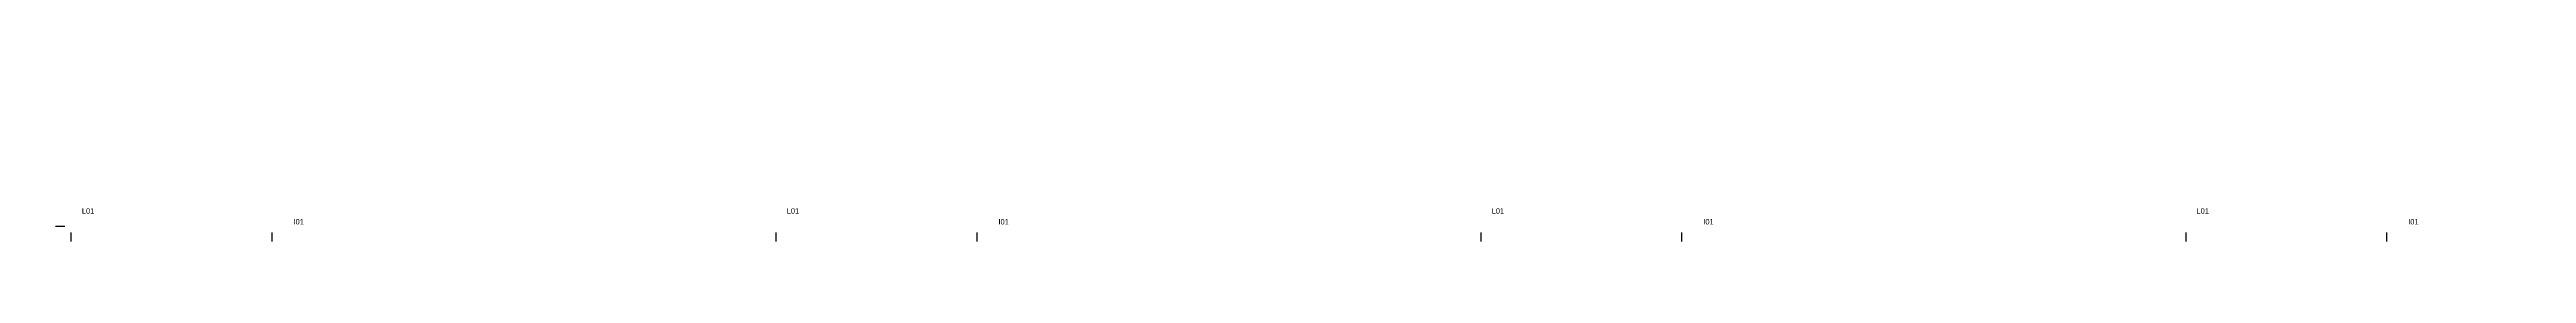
# Model space of a CAD drawing. Header units: inches. Extents: x 162 to 11993, y 18 to 332.
# Drawn here: x 5104 to 5474, y 41.7 to 67.4 of the extents above; entities that cross this region are included whole.
import ezdxf
from ezdxf.enums import TextEntityAlignment as Align

# ---------------------------------------------------------------- set-up
doc = ezdxf.new("R2010")
doc.units = ezdxf.units.IN
doc.header["$MEASUREMENT"] = 0
doc.layers.add('DD2D_Geometry', color=7, linetype='Continuous')
doc.layers.add('Id Unión', color=7, linetype='Continuous')
doc.styles.get("Standard").update_dxf_attribs({"font": 'stylu.ttf'})

msp = doc.modelspace()

# ---------------------------------------------------------------- texts
at = {"layer": 'Id Unión'}
for s, p in [('L01', (5108.86, 46.77)), ('I01', (5140.47, 45.16)), ('L01', (5214.13, 46.77)), ('I01', (5245.75, 45.16)), ('L01', (5319.41, 46.77)), ('I01', (5351.02, 45.16)), ('L01', (5424.68, 46.77)), ('I01', (5456.3, 45.16))]:
    msp.add_text(s, height=0.807, dxfattribs=at).set_placement(p)

# ---------------------------------------------------------------- blocks, each defined once
blk = doc.blocks.new('DD101042423D')
blk.add_line((0, 0.0175), (0, -0.0175))
blk = doc.blocks.new('SPACE_DD10104242')
blk.add_blockref('DD101042423D', (0, 0))
blk = doc.blocks.new('DD101030423D')
blk.add_line((0, 0.0175), (0, -0.0175))
blk = doc.blocks.new('SPACE_DD10103042')
blk.add_blockref('DD101030423D', (0, 0))
blk = doc.blocks.new('DD101036423D')
blk.add_line((0, 0.0175), (0, -0.0175))
blk = doc.blocks.new('SPACE_DD10103642')
blk.add_blockref('DD101036423D', (0, 0))
blk = doc.blocks.new('DD20153005')
blk.add_attdef('A', text='', height=0.03).set_placement((0.376, 0.076, 0.012), align=Align.MIDDLE_CENTER)
blk = doc.blocks.new('DD20113024')
blk.add_attdef('A', text='', height=0.03).set_placement((0.376, 0.156, 0.012), align=Align.MIDDLE_CENTER)
blk = doc.blocks.new('DD20113012')
blk.add_attdef('A', text='', height=0.03).set_placement((0.376, 0.156, 0.012), align=Align.MIDDLE_CENTER)
blk = doc.blocks.new('DD20153023')
blk.add_attdef('A', text='', height=0.03).set_placement((0.376, 0.156, 0.012), align=Align.MIDDLE_CENTER)
blk = doc.blocks.new('DD20113006')
blk.add_attdef('A', text='', height=0.03).set_placement((0.376, 0.076, 0.012), align=Align.MIDDLE_CENTER)
blk = doc.blocks.new('DD20153605')
blk.add_attdef('A', text='', height=0.03).set_placement((0.4525, 0.0721, 0.012), align=Align.MIDDLE_CENTER)
blk = doc.blocks.new('DD20113624')
blk.add_attdef('A', text='', height=0.03).set_placement((0.4525, 0.156, 0.012), align=Align.MIDDLE_CENTER)
blk = doc.blocks.new('DD20113612')
blk.add_attdef('A', text='', height=0.03).set_placement((0.4525, 0.156, 0.012), align=Align.MIDDLE_CENTER)
blk = doc.blocks.new('DD20153623')
blk.add_attdef('A', text='', height=0.03).set_placement((0.4525, 0.156, 0.012), align=Align.MIDDLE_CENTER)
blk = doc.blocks.new('DD20113606')
blk.add_attdef('A', text='', height=0.03).set_placement((0.4525, 0.076, 0.012), align=Align.MIDDLE_CENTER)
blk = doc.blocks.new('DD80013014')
blk.add_attdef('A', text='', height=0.03).set_placement((0.3661, 0.1407, 0.009), align=Align.MIDDLE_CENTER)
blk = doc.blocks.new('DD80013614')
blk.add_attdef('A', text='', height=0.03).set_placement((0.5176, 0.1407, 0.009), align=Align.MIDDLE_CENTER)
blk = doc.blocks.new('DD20154223')
blk.add_attdef('A', text='', height=0.03).set_placement((0.5285, 0.156, 0.012), align=Align.MIDDLE_CENTER)
blk = doc.blocks.new('DD20114212')
blk.add_attdef('A', text='', height=0.03).set_placement((0.5285, 0.156, 0.012), align=Align.MIDDLE_CENTER)
blk = doc.blocks.new('DD20114206')
blk.add_attdef('A', text='', height=0.03).set_placement((0.5285, 0.076, 0.012), align=Align.MIDDLE_CENTER)
blk = doc.blocks.new('DD20154205')
blk.add_attdef('A', text='', height=0.03).set_placement((0.5285, 0.076, 0.012), align=Align.MIDDLE_CENTER)
blk = doc.blocks.new('DD20114224')
blk.add_attdef('A', text='', height=0.03).set_placement((0.5285, 0.156, 0.012), align=Align.MIDDLE_CENTER)
blk = doc.blocks.new('DD80014214')
blk.add_attdef('A', text='', height=0.03).set_placement((0.5176, 0.1407, 0.009), align=Align.MIDDLE_CENTER)

# ---------------------------------------------------------------- block references
at = {"layer": 'DD2D_Geometry', "extrusion": (-1, 1.22465e-16, 2.22045e-16)}
ref = msp.add_blockref('DD20114212', (-86.71, 22.99, -5104.5), dxfattribs=dict(at, xscale=39.3700787401575, yscale=39.3700787401575, zscale=39.3700787401575))
ref.add_attrib('A', 'TR0', dxfattribs={"layer": '0', "extrusion": (-1, 1.22465e-16, 2.22045e-16), "height": 1.181}).set_placement((-65.91, 29.13, -5104.03), align=Align.MIDDLE_CENTER)
ref = msp.add_blockref('DD20114206', (-86.71, 34.76, -5104.5), dxfattribs=dict(at, xscale=39.3700787401575, yscale=39.3700787401575, zscale=39.3700787401575))
ref.add_attrib('A', 'TR0', dxfattribs={"layer": '0', "extrusion": (-1, 1.22465e-16, 2.22045e-16), "height": 1.181}).set_placement((-65.91, 37.76, -5104.03), align=Align.MIDDLE_CENTER)
at = {"layer": 'DD2D_Geometry', "extrusion": (1, 0, 2.22045e-16)}
ref = msp.add_blockref('DD20114224', (45.1, 5.2, 5106.73), dxfattribs=dict(at, xscale=39.3700787401575, yscale=39.3700787401575, zscale=39.3700787401575))
ref.add_attrib('A', 'TR0', dxfattribs={"layer": '0', "extrusion": (1, 0, 2.22045e-16), "height": 1.181}).set_placement((65.91, 11.34, 5107.2), align=Align.MIDDLE_CENTER)
ref = msp.add_blockref('DD20114212', (45.1, 28.98, 5106.73), dxfattribs=dict(at, xscale=39.3700787401575, yscale=39.3700787401575, zscale=39.3700787401575))
ref.add_attrib('A', 'TR0', dxfattribs={"layer": '0', "extrusion": (1, 0, 2.22045e-16), "height": 1.181}).set_placement((65.91, 35.12, 5107.2), align=Align.MIDDLE_CENTER)
at = {"layer": 'DD2D_Geometry', "extrusion": (-1, 0, 2.22045e-16)}
ref = msp.add_blockref('DD20114224', (-86.71, 5.2, -5209.78), dxfattribs=dict(at, xscale=39.3700787401575, yscale=39.3700787401575, zscale=39.3700787401575))
ref.add_attrib('A', 'TR0', dxfattribs={"layer": '0', "extrusion": (-1, 0, 2.22045e-16), "height": 1.181}).set_placement((-65.91, 11.34, -5209.31), align=Align.MIDDLE_CENTER)
ref = msp.add_blockref('DD20114212', (-86.71, 28.98, -5209.78), dxfattribs=dict(at, xscale=39.3700787401575, yscale=39.3700787401575, zscale=39.3700787401575))
ref.add_attrib('A', 'TR0', dxfattribs={"layer": '0', "extrusion": (-1, 0, 2.22045e-16), "height": 1.181}).set_placement((-65.91, 35.12, -5209.31), align=Align.MIDDLE_CENTER)
ref = msp.add_blockref('DD80014214', (-86.91, 41.06, -5211.13), dxfattribs=dict(at, xscale=39.3700787401575, yscale=39.3700787401575, zscale=39.3700787401575))
ref.add_attrib('A', 'V', dxfattribs={"layer": '0', "extrusion": (-1, 0, 2.22045e-16), "height": 1.18}).set_placement((-66.53, 46.6, -5210.77), align=Align.MIDDLE_CENTER)
at = {"layer": 'DD2D_Geometry', "extrusion": (1, -1.22465e-16, 2.22045e-16)}
ref = msp.add_blockref('DD20114224', (45.1, 5.2, 5212.01), dxfattribs=dict(at, xscale=39.3700787401575, yscale=39.3700787401575, zscale=39.3700787401575))
ref.add_attrib('A', 'TR0', dxfattribs={"layer": '0', "extrusion": (1, -1.22465e-16, 2.22045e-16), "height": 1.181}).set_placement((65.91, 11.34, 5212.48), align=Align.MIDDLE_CENTER)
ref = msp.add_blockref('DD20114212', (45.1, 28.98, 5212.01), dxfattribs=dict(at, xscale=39.3700787401575, yscale=39.3700787401575, zscale=39.3700787401575))
ref.add_attrib('A', 'TR0', dxfattribs={"layer": '0', "extrusion": (1, -1.22465e-16, 2.22045e-16), "height": 1.181}).set_placement((65.91, 35.12, 5212.48), align=Align.MIDDLE_CENTER)
at = {"layer": 'DD2D_Geometry', "extrusion": (-1, 0, 2.22045e-16)}
ref = msp.add_blockref('DD20114224', (-86.71, 5.2, -5315.05), dxfattribs=dict(at, xscale=39.3700787401575, yscale=39.3700787401575, zscale=39.3700787401575))
ref.add_attrib('A', 'TR0', dxfattribs={"layer": '0', "extrusion": (-1, 0, 2.22045e-16), "height": 1.181}).set_placement((-65.91, 11.34, -5314.58), align=Align.MIDDLE_CENTER)
ref = msp.add_blockref('DD20114212', (-86.71, 28.98, -5315.05), dxfattribs=dict(at, xscale=39.3700787401575, yscale=39.3700787401575, zscale=39.3700787401575))
ref.add_attrib('A', 'TR0', dxfattribs={"layer": '0', "extrusion": (-1, 0, 2.22045e-16), "height": 1.181}).set_placement((-65.91, 35.12, -5314.58), align=Align.MIDDLE_CENTER)
ref = msp.add_blockref('DD80014214', (-86.91, 41.06, -5316.4), dxfattribs=dict(at, xscale=39.3700787401575, yscale=39.3700787401575, zscale=39.3700787401575))
ref.add_attrib('A', 'V', dxfattribs={"layer": '0', "extrusion": (-1, 0, 2.22045e-16), "height": 1.18}).set_placement((-66.53, 46.6, -5316.05), align=Align.MIDDLE_CENTER)
at = {"layer": 'DD2D_Geometry', "extrusion": (1, -1.22465e-16, 2.22045e-16)}
ref = msp.add_blockref('DD20114224', (45.1, 5.2, 5317.28), dxfattribs=dict(at, xscale=39.3700787401575, yscale=39.3700787401575, zscale=39.3700787401575))
ref.add_attrib('A', 'TR0', dxfattribs={"layer": '0', "extrusion": (1, -1.22465e-16, 2.22045e-16), "height": 1.181}).set_placement((65.91, 11.34, 5317.75), align=Align.MIDDLE_CENTER)
ref = msp.add_blockref('DD20114212', (45.1, 28.98, 5317.28), dxfattribs=dict(at, xscale=39.3700787401575, yscale=39.3700787401575, zscale=39.3700787401575))
ref.add_attrib('A', 'TR0', dxfattribs={"layer": '0', "extrusion": (1, -1.22465e-16, 2.22045e-16), "height": 1.181}).set_placement((65.91, 35.12, 5317.75), align=Align.MIDDLE_CENTER)
at = {"layer": 'DD2D_Geometry', "extrusion": (-1, 0, 2.22045e-16)}
ref = msp.add_blockref('DD20114224', (-86.71, 5.2, -5420.33), dxfattribs=dict(at, xscale=39.3700787401575, yscale=39.3700787401575, zscale=39.3700787401575))
ref.add_attrib('A', 'TR0', dxfattribs={"layer": '0', "extrusion": (-1, 0, 2.22045e-16), "height": 1.181}).set_placement((-65.91, 11.34, -5419.86), align=Align.MIDDLE_CENTER)
ref = msp.add_blockref('DD20114212', (-86.71, 28.98, -5420.33), dxfattribs=dict(at, xscale=39.3700787401575, yscale=39.3700787401575, zscale=39.3700787401575))
ref.add_attrib('A', 'TR0', dxfattribs={"layer": '0', "extrusion": (-1, 0, 2.22045e-16), "height": 1.181}).set_placement((-65.91, 35.12, -5419.86), align=Align.MIDDLE_CENTER)
ref = msp.add_blockref('DD80014214', (-86.91, 41.06, -5421.68), dxfattribs=dict(at, xscale=39.3700787401575, yscale=39.3700787401575, zscale=39.3700787401575))
ref.add_attrib('A', 'V', dxfattribs={"layer": '0', "extrusion": (-1, 0, 2.22045e-16), "height": 1.18}).set_placement((-66.53, 46.6, -5421.33), align=Align.MIDDLE_CENTER)
at = {"layer": 'DD2D_Geometry', "extrusion": (1, -1.22465e-16, 2.22045e-16)}
ref = msp.add_blockref('DD20114224', (45.1, 5.2, 5422.56), dxfattribs=dict(at, xscale=39.3700787401575, yscale=39.3700787401575, zscale=39.3700787401575))
ref.add_attrib('A', 'TR0', dxfattribs={"layer": '0', "extrusion": (1, -1.22465e-16, 2.22045e-16), "height": 1.181}).set_placement((65.91, 11.34, 5423.03), align=Align.MIDDLE_CENTER)
ref = msp.add_blockref('DD20114212', (45.1, 28.98, 5422.56), dxfattribs=dict(at, xscale=39.3700787401575, yscale=39.3700787401575, zscale=39.3700787401575))
ref.add_attrib('A', 'TR0', dxfattribs={"layer": '0', "extrusion": (1, -1.22465e-16, 2.22045e-16), "height": 1.181}).set_placement((65.91, 35.12, 5423.03), align=Align.MIDDLE_CENTER)
at = {"layer": 'DD2D_Geometry', "extrusion": (-1, 1.22465e-16, 2.22045e-16)}
ref = msp.add_blockref('DD20154223', (-86.71, 0, -5104.5), dxfattribs=dict(at, xscale=39.3700787401575, yscale=39.3700787401575, zscale=39.3700787401575))
ref.add_attrib('A', 'S', dxfattribs={"layer": '0', "extrusion": (-1, 1.22465e-16, 2.22045e-16), "height": 1.18}).set_placement((-65.91, 6.14, -5104.03), align=Align.MIDDLE_CENTER)
at = {"layer": 'DD2D_Geometry', "extrusion": (1, 0, 2.22045e-16)}
ref = msp.add_blockref('DD80014214', (44.9, 41.06, 5105.38), dxfattribs=dict(at, xscale=39.3700787401575, yscale=39.3700787401575, zscale=39.3700787401575))
ref.add_attrib('A', 'V', dxfattribs={"layer": '0', "extrusion": (1, 0, 2.22045e-16), "height": 1.18}).set_placement((65.28, 46.6, 5105.73), align=Align.MIDDLE_CENTER)
ref = msp.add_blockref('DD20154205', (45.1, 0, 5106.73), dxfattribs=dict(at, xscale=39.3700787401575, yscale=39.3700787401575, zscale=39.3700787401575))
ref.add_attrib('A', 'S', dxfattribs={"layer": '0', "extrusion": (1, 0, 2.22045e-16), "height": 1.18}).set_placement((65.91, 2.99, 5107.2), align=Align.MIDDLE_CENTER)
at = {"layer": 'DD2D_Geometry', "extrusion": (-1, 0, 2.22045e-16)}
ref = msp.add_blockref('DD20154205', (-86.71, 0, -5209.78), dxfattribs=dict(at, xscale=39.3700787401575, yscale=39.3700787401575, zscale=39.3700787401575))
ref.add_attrib('A', 'S', dxfattribs={"layer": '0', "extrusion": (-1, 0, 2.22045e-16), "height": 1.18}).set_placement((-65.91, 2.99, -5209.31), align=Align.MIDDLE_CENTER)
at = {"layer": 'DD2D_Geometry', "extrusion": (1, -1.22465e-16, 2.22045e-16)}
ref = msp.add_blockref('DD20154205', (45.1, 0, 5212.01), dxfattribs=dict(at, xscale=39.3700787401575, yscale=39.3700787401575, zscale=39.3700787401575))
ref.add_attrib('A', 'S', dxfattribs={"layer": '0', "extrusion": (1, -1.22465e-16, 2.22045e-16), "height": 1.18}).set_placement((65.91, 2.99, 5212.48), align=Align.MIDDLE_CENTER)
at = {"layer": 'DD2D_Geometry', "extrusion": (-1, 0, 2.22045e-16)}
ref = msp.add_blockref('DD20154205', (-86.71, 0, -5315.05), dxfattribs=dict(at, xscale=39.3700787401575, yscale=39.3700787401575, zscale=39.3700787401575))
ref.add_attrib('A', 'S', dxfattribs={"layer": '0', "extrusion": (-1, 0, 2.22045e-16), "height": 1.18}).set_placement((-65.91, 2.99, -5314.58), align=Align.MIDDLE_CENTER)
at = {"layer": 'DD2D_Geometry', "extrusion": (1, -1.22465e-16, 2.22045e-16)}
ref = msp.add_blockref('DD20154205', (45.1, 0, 5317.28), dxfattribs=dict(at, xscale=39.3700787401575, yscale=39.3700787401575, zscale=39.3700787401575))
ref.add_attrib('A', 'S', dxfattribs={"layer": '0', "extrusion": (1, -1.22465e-16, 2.22045e-16), "height": 1.18}).set_placement((65.91, 2.99, 5317.75), align=Align.MIDDLE_CENTER)
at = {"layer": 'DD2D_Geometry', "extrusion": (-1, 0, 2.22045e-16)}
ref = msp.add_blockref('DD20154205', (-86.71, 0, -5420.33), dxfattribs=dict(at, xscale=39.3700787401575, yscale=39.3700787401575, zscale=39.3700787401575))
ref.add_attrib('A', 'S', dxfattribs={"layer": '0', "extrusion": (-1, 0, 2.22045e-16), "height": 1.18}).set_placement((-65.91, 2.99, -5419.86), align=Align.MIDDLE_CENTER)
at = {"layer": 'DD2D_Geometry', "extrusion": (1, -1.22465e-16, 2.22045e-16)}
ref = msp.add_blockref('DD20154205', (45.1, 0, 5422.56), dxfattribs=dict(at, xscale=39.3700787401575, yscale=39.3700787401575, zscale=39.3700787401575))
ref.add_attrib('A', 'S', dxfattribs={"layer": '0', "extrusion": (1, -1.22465e-16, 2.22045e-16), "height": 1.18}).set_placement((65.91, 2.99, 5423.03), align=Align.MIDDLE_CENTER)
at = {"layer": 'DD2D_Geometry', "xscale": 39.3700787401575, "yscale": 39.3700787401575, "zscale": 39.3700787401575, "rotation": 90}
msp.add_blockref('SPACE_DD10104242', (5105.62, 44.9), dxfattribs=at)
at = {"layer": 'DD2D_Geometry', "extrusion": (1.22465e-16, 1, 2.22045e-16)}
ref = msp.add_blockref('DD20113024', (-5137.03, 5.2, 44.4), dxfattribs=dict(at, xscale=39.3700787401575, yscale=39.3700787401575, zscale=39.3700787401575))
ref.add_attrib('A', 'TR0', dxfattribs={"layer": '0', "extrusion": (1.22465e-16, 1, 2.22045e-16), "height": 1.181}).set_placement((-5122.23, 11.34, 44.88), align=Align.MIDDLE_CENTER)
ref = msp.add_blockref('DD20113012', (-5137.03, 28.98, 44.4), dxfattribs=dict(at, xscale=39.3700787401575, yscale=39.3700787401575, zscale=39.3700787401575))
ref.add_attrib('A', 'TR0', dxfattribs={"layer": '0', "extrusion": (1.22465e-16, 1, 2.22045e-16), "height": 1.181}).set_placement((-5122.23, 35.12, 44.88), align=Align.MIDDLE_CENTER)
ref = msp.add_blockref('DD20153005', (-5137.03, 0, 44.4), dxfattribs=dict(at, xscale=39.3700787401575, yscale=39.3700787401575, zscale=39.3700787401575))
ref.add_attrib('A', 'S', dxfattribs={"layer": '0', "extrusion": (1.22465e-16, 1, 2.22045e-16), "height": 1.18}).set_placement((-5122.23, 2.99, 44.88), align=Align.MIDDLE_CENTER)
ref = msp.add_blockref('DD20113624', (-5173.06, 5.2, 44.4), dxfattribs=dict(at, xscale=39.3700787401575, yscale=39.3700787401575, zscale=39.3700787401575))
ref.add_attrib('A', 'TR0', dxfattribs={"layer": '0', "extrusion": (1.22465e-16, 1, 2.22045e-16), "height": 1.181}).set_placement((-5155.24, 11.34, 44.88), align=Align.MIDDLE_CENTER)
ref = msp.add_blockref('DD20113612', (-5173.06, 28.98, 44.4), dxfattribs=dict(at, xscale=39.3700787401575, yscale=39.3700787401575, zscale=39.3700787401575))
ref.add_attrib('A', 'TR0', dxfattribs={"layer": '0', "extrusion": (1.22465e-16, 1, 2.22045e-16), "height": 1.181}).set_placement((-5155.24, 35.12, 44.88), align=Align.MIDDLE_CENTER)
ref = msp.add_blockref('DD20153605', (-5173.06, 0, 44.4), dxfattribs=dict(at, xscale=39.3700787401575, yscale=39.3700787401575, zscale=39.3700787401575))
ref.add_attrib('A', 'S', dxfattribs={"layer": '0', "extrusion": (1.22465e-16, 1, 2.22045e-16), "height": 1.18}).set_placement((-5155.24, 2.84, 44.88), align=Align.MIDDLE_CENTER)
ref = msp.add_blockref('DD20113024', (-5242.31, 5.2, 44.4), dxfattribs=dict(at, xscale=39.3700787401575, yscale=39.3700787401575, zscale=39.3700787401575))
ref.add_attrib('A', 'TR0', dxfattribs={"layer": '0', "extrusion": (1.22465e-16, 1, 2.22045e-16), "height": 1.181}).set_placement((-5227.51, 11.34, 44.88), align=Align.MIDDLE_CENTER)
ref = msp.add_blockref('DD20113012', (-5242.31, 28.98, 44.4), dxfattribs=dict(at, xscale=39.3700787401575, yscale=39.3700787401575, zscale=39.3700787401575))
ref.add_attrib('A', 'TR0', dxfattribs={"layer": '0', "extrusion": (1.22465e-16, 1, 2.22045e-16), "height": 1.181}).set_placement((-5227.51, 35.12, 44.88), align=Align.MIDDLE_CENTER)
ref = msp.add_blockref('DD20153005', (-5242.31, 0, 44.4), dxfattribs=dict(at, xscale=39.3700787401575, yscale=39.3700787401575, zscale=39.3700787401575))
ref.add_attrib('A', 'S', dxfattribs={"layer": '0', "extrusion": (1.22465e-16, 1, 2.22045e-16), "height": 1.18}).set_placement((-5227.51, 2.99, 44.88), align=Align.MIDDLE_CENTER)
ref = msp.add_blockref('DD20113624', (-5278.33, 5.2, 44.4), dxfattribs=dict(at, xscale=39.3700787401575, yscale=39.3700787401575, zscale=39.3700787401575))
ref.add_attrib('A', 'TR0', dxfattribs={"layer": '0', "extrusion": (1.22465e-16, 1, 2.22045e-16), "height": 1.181}).set_placement((-5260.52, 11.34, 44.88), align=Align.MIDDLE_CENTER)
ref = msp.add_blockref('DD20113612', (-5278.33, 28.98, 44.4), dxfattribs=dict(at, xscale=39.3700787401575, yscale=39.3700787401575, zscale=39.3700787401575))
ref.add_attrib('A', 'TR0', dxfattribs={"layer": '0', "extrusion": (1.22465e-16, 1, 2.22045e-16), "height": 1.181}).set_placement((-5260.52, 35.12, 44.88), align=Align.MIDDLE_CENTER)
ref = msp.add_blockref('DD20153605', (-5278.33, 0, 44.4), dxfattribs=dict(at, xscale=39.3700787401575, yscale=39.3700787401575, zscale=39.3700787401575))
ref.add_attrib('A', 'S', dxfattribs={"layer": '0', "extrusion": (1.22465e-16, 1, 2.22045e-16), "height": 1.18}).set_placement((-5260.52, 2.84, 44.88), align=Align.MIDDLE_CENTER)
ref = msp.add_blockref('DD20113024', (-5347.59, 5.2, 44.4), dxfattribs=dict(at, xscale=39.3700787401575, yscale=39.3700787401575, zscale=39.3700787401575))
ref.add_attrib('A', 'TR0', dxfattribs={"layer": '0', "extrusion": (1.22465e-16, 1, 2.22045e-16), "height": 1.181}).set_placement((-5332.78, 11.34, 44.88), align=Align.MIDDLE_CENTER)
ref = msp.add_blockref('DD20113012', (-5347.59, 28.98, 44.4), dxfattribs=dict(at, xscale=39.3700787401575, yscale=39.3700787401575, zscale=39.3700787401575))
ref.add_attrib('A', 'TR0', dxfattribs={"layer": '0', "extrusion": (1.22465e-16, 1, 2.22045e-16), "height": 1.181}).set_placement((-5332.78, 35.12, 44.88), align=Align.MIDDLE_CENTER)
ref = msp.add_blockref('DD20153005', (-5347.59, 0, 44.4), dxfattribs=dict(at, xscale=39.3700787401575, yscale=39.3700787401575, zscale=39.3700787401575))
ref.add_attrib('A', 'S', dxfattribs={"layer": '0', "extrusion": (1.22465e-16, 1, 2.22045e-16), "height": 1.18}).set_placement((-5332.78, 2.99, 44.88), align=Align.MIDDLE_CENTER)
ref = msp.add_blockref('DD20113624', (-5383.61, 5.2, 44.4), dxfattribs=dict(at, xscale=39.3700787401575, yscale=39.3700787401575, zscale=39.3700787401575))
ref.add_attrib('A', 'TR0', dxfattribs={"layer": '0', "extrusion": (1.22465e-16, 1, 2.22045e-16), "height": 1.181}).set_placement((-5365.79, 11.34, 44.88), align=Align.MIDDLE_CENTER)
ref = msp.add_blockref('DD20113612', (-5383.61, 28.98, 44.4), dxfattribs=dict(at, xscale=39.3700787401575, yscale=39.3700787401575, zscale=39.3700787401575))
ref.add_attrib('A', 'TR0', dxfattribs={"layer": '0', "extrusion": (1.22465e-16, 1, 2.22045e-16), "height": 1.181}).set_placement((-5365.79, 35.12, 44.88), align=Align.MIDDLE_CENTER)
ref = msp.add_blockref('DD20153605', (-5383.61, 0, 44.4), dxfattribs=dict(at, xscale=39.3700787401575, yscale=39.3700787401575, zscale=39.3700787401575))
ref.add_attrib('A', 'S', dxfattribs={"layer": '0', "extrusion": (1.22465e-16, 1, 2.22045e-16), "height": 1.18}).set_placement((-5365.79, 2.84, 44.88), align=Align.MIDDLE_CENTER)
ref = msp.add_blockref('DD20113024', (-5452.86, 5.2, 44.4), dxfattribs=dict(at, xscale=39.3700787401575, yscale=39.3700787401575, zscale=39.3700787401575))
ref.add_attrib('A', 'TR0', dxfattribs={"layer": '0', "extrusion": (1.22465e-16, 1, 2.22045e-16), "height": 1.181}).set_placement((-5438.06, 11.34, 44.88), align=Align.MIDDLE_CENTER)
ref = msp.add_blockref('DD20113012', (-5452.86, 28.98, 44.4), dxfattribs=dict(at, xscale=39.3700787401575, yscale=39.3700787401575, zscale=39.3700787401575))
ref.add_attrib('A', 'TR0', dxfattribs={"layer": '0', "extrusion": (1.22465e-16, 1, 2.22045e-16), "height": 1.181}).set_placement((-5438.06, 35.12, 44.88), align=Align.MIDDLE_CENTER)
ref = msp.add_blockref('DD20153005', (-5452.86, 0, 44.4), dxfattribs=dict(at, xscale=39.3700787401575, yscale=39.3700787401575, zscale=39.3700787401575))
ref.add_attrib('A', 'S', dxfattribs={"layer": '0', "extrusion": (1.22465e-16, 1, 2.22045e-16), "height": 1.18}).set_placement((-5438.06, 2.99, 44.88), align=Align.MIDDLE_CENTER)
ref = msp.add_blockref('DD20113624', (-5488.88, 5.2, 44.4), dxfattribs=dict(at, xscale=39.3700787401575, yscale=39.3700787401575, zscale=39.3700787401575))
ref.add_attrib('A', 'TR0', dxfattribs={"layer": '0', "extrusion": (1.22465e-16, 1, 2.22045e-16), "height": 1.181}).set_placement((-5471.07, 11.34, 44.88), align=Align.MIDDLE_CENTER)
ref = msp.add_blockref('DD20113612', (-5488.88, 28.98, 44.4), dxfattribs=dict(at, xscale=39.3700787401575, yscale=39.3700787401575, zscale=39.3700787401575))
ref.add_attrib('A', 'TR0', dxfattribs={"layer": '0', "extrusion": (1.22465e-16, 1, 2.22045e-16), "height": 1.181}).set_placement((-5471.07, 35.12, 44.88), align=Align.MIDDLE_CENTER)
ref = msp.add_blockref('DD20153605', (-5488.88, 0, 44.4), dxfattribs=dict(at, xscale=39.3700787401575, yscale=39.3700787401575, zscale=39.3700787401575))
ref.add_attrib('A', 'S', dxfattribs={"layer": '0', "extrusion": (1.22465e-16, 1, 2.22045e-16), "height": 1.18}).set_placement((-5471.07, 2.84, 44.88), align=Align.MIDDLE_CENTER)
at = {"layer": 'DD2D_Geometry', "xscale": 39.3700787401575, "yscale": 39.3700787401575, "zscale": 39.3700787401575}
for name, p in [('SPACE_DD10103042', (5107.23, 43.29)), ('SPACE_DD10103642', (5137.23, 43.29)), ('SPACE_DD10103042', (5212.51, 43.29)), ('SPACE_DD10103642', (5242.51, 43.29)), ('SPACE_DD10103042', (5317.78, 43.29)), ('SPACE_DD10103642', (5347.78, 43.29)), ('SPACE_DD10103042', (5423.06, 43.29)), ('SPACE_DD10103642', (5453.06, 43.29))]:
    msp.add_blockref(name, p, dxfattribs=at)
at = {"layer": 'DD2D_Geometry', "extrusion": (0, -1, 2.22045e-16)}
ref = msp.add_blockref('DD20113012', (5107.43, 22.99, -42.17), dxfattribs=dict(at, xscale=39.3700787401575, yscale=39.3700787401575, zscale=39.3700787401575))
ref.add_attrib('A', 'TR0', dxfattribs={"layer": '0', "extrusion": (0, -1, 2.22045e-16), "height": 1.181}).set_placement((5122.23, 29.13, -41.7), align=Align.MIDDLE_CENTER)
ref = msp.add_blockref('DD20113006', (5107.43, 34.76, -42.17), dxfattribs=dict(at, xscale=39.3700787401575, yscale=39.3700787401575, zscale=39.3700787401575))
ref.add_attrib('A', 'TR0', dxfattribs={"layer": '0', "extrusion": (0, -1, 2.22045e-16), "height": 1.181}).set_placement((5122.23, 37.76, -41.7), align=Align.MIDDLE_CENTER)
ref = msp.add_blockref('DD80013014', (5107.23, 41.06, -43.52), dxfattribs=dict(at, xscale=39.3700787401575, yscale=39.3700787401575, zscale=39.3700787401575))
ref.add_attrib('A', 'V', dxfattribs={"layer": '0', "extrusion": (0, -1, 2.22045e-16), "height": 1.18}).set_placement((5121.64, 46.6, -43.17), align=Align.MIDDLE_CENTER)
ref = msp.add_blockref('DD20153023', (5107.43, 0, -42.17), dxfattribs=dict(at, xscale=39.3700787401575, yscale=39.3700787401575, zscale=39.3700787401575))
ref.add_attrib('A', 'S', dxfattribs={"layer": '0', "extrusion": (0, -1, 2.22045e-16), "height": 1.18}).set_placement((5122.23, 6.14, -41.7), align=Align.MIDDLE_CENTER)
ref = msp.add_blockref('DD20113612', (5137.43, 22.99, -42.17), dxfattribs=dict(at, xscale=39.3700787401575, yscale=39.3700787401575, zscale=39.3700787401575))
ref.add_attrib('A', 'TR0', dxfattribs={"layer": '0', "extrusion": (0, -1, 2.22045e-16), "height": 1.181}).set_placement((5155.24, 29.13, -41.7), align=Align.MIDDLE_CENTER)
ref = msp.add_blockref('DD20113606', (5137.43, 34.76, -42.17), dxfattribs=dict(at, xscale=39.3700787401575, yscale=39.3700787401575, zscale=39.3700787401575))
ref.add_attrib('A', 'TR0', dxfattribs={"layer": '0', "extrusion": (0, -1, 2.22045e-16), "height": 1.181}).set_placement((5155.24, 37.76, -41.7), align=Align.MIDDLE_CENTER)
ref = msp.add_blockref('DD20153623', (5137.43, 0, -42.17), dxfattribs=dict(at, xscale=39.3700787401575, yscale=39.3700787401575, zscale=39.3700787401575))
ref.add_attrib('A', 'S', dxfattribs={"layer": '0', "extrusion": (0, -1, 2.22045e-16), "height": 1.18}).set_placement((5155.24, 6.14, -41.7), align=Align.MIDDLE_CENTER)
ref = msp.add_blockref('DD80013614', (5137.23, 41.06, -43.52), dxfattribs=dict(at, xscale=39.3700787401575, yscale=39.3700787401575, zscale=39.3700787401575))
ref.add_attrib('A', 'V', dxfattribs={"layer": '0', "extrusion": (0, -1, 2.22045e-16), "height": 1.18}).set_placement((5157.61, 46.6, -43.17), align=Align.MIDDLE_CENTER)
ref = msp.add_blockref('DD20113012', (5212.7, 22.99, -42.17), dxfattribs=dict(at, xscale=39.3700787401575, yscale=39.3700787401575, zscale=39.3700787401575))
ref.add_attrib('A', 'TR0', dxfattribs={"layer": '0', "extrusion": (0, -1, 2.22045e-16), "height": 1.181}).set_placement((5227.51, 29.13, -41.7), align=Align.MIDDLE_CENTER)
ref = msp.add_blockref('DD20113006', (5212.7, 34.76, -42.17), dxfattribs=dict(at, xscale=39.3700787401575, yscale=39.3700787401575, zscale=39.3700787401575))
ref.add_attrib('A', 'TR0', dxfattribs={"layer": '0', "extrusion": (0, -1, 2.22045e-16), "height": 1.181}).set_placement((5227.51, 37.76, -41.7), align=Align.MIDDLE_CENTER)
ref = msp.add_blockref('DD80013014', (5212.51, 41.06, -43.52), dxfattribs=dict(at, xscale=39.3700787401575, yscale=39.3700787401575, zscale=39.3700787401575))
ref.add_attrib('A', 'V', dxfattribs={"layer": '0', "extrusion": (0, -1, 2.22045e-16), "height": 1.18}).set_placement((5226.92, 46.6, -43.17), align=Align.MIDDLE_CENTER)
ref = msp.add_blockref('DD20153023', (5212.7, 0, -42.17), dxfattribs=dict(at, xscale=39.3700787401575, yscale=39.3700787401575, zscale=39.3700787401575))
ref.add_attrib('A', 'S', dxfattribs={"layer": '0', "extrusion": (0, -1, 2.22045e-16), "height": 1.18}).set_placement((5227.51, 6.14, -41.7), align=Align.MIDDLE_CENTER)
ref = msp.add_blockref('DD20113612', (5242.7, 22.99, -42.17), dxfattribs=dict(at, xscale=39.3700787401575, yscale=39.3700787401575, zscale=39.3700787401575))
ref.add_attrib('A', 'TR0', dxfattribs={"layer": '0', "extrusion": (0, -1, 2.22045e-16), "height": 1.181}).set_placement((5260.52, 29.13, -41.7), align=Align.MIDDLE_CENTER)
ref = msp.add_blockref('DD20113606', (5242.7, 34.76, -42.17), dxfattribs=dict(at, xscale=39.3700787401575, yscale=39.3700787401575, zscale=39.3700787401575))
ref.add_attrib('A', 'TR0', dxfattribs={"layer": '0', "extrusion": (0, -1, 2.22045e-16), "height": 1.181}).set_placement((5260.52, 37.76, -41.7), align=Align.MIDDLE_CENTER)
ref = msp.add_blockref('DD20153623', (5242.7, 0, -42.17), dxfattribs=dict(at, xscale=39.3700787401575, yscale=39.3700787401575, zscale=39.3700787401575))
ref.add_attrib('A', 'S', dxfattribs={"layer": '0', "extrusion": (0, -1, 2.22045e-16), "height": 1.18}).set_placement((5260.52, 6.14, -41.7), align=Align.MIDDLE_CENTER)
ref = msp.add_blockref('DD80013614', (5242.51, 41.06, -43.52), dxfattribs=dict(at, xscale=39.3700787401575, yscale=39.3700787401575, zscale=39.3700787401575))
ref.add_attrib('A', 'V', dxfattribs={"layer": '0', "extrusion": (0, -1, 2.22045e-16), "height": 1.18}).set_placement((5262.89, 46.6, -43.17), align=Align.MIDDLE_CENTER)
ref = msp.add_blockref('DD20113012', (5317.98, 22.99, -42.17), dxfattribs=dict(at, xscale=39.3700787401575, yscale=39.3700787401575, zscale=39.3700787401575))
ref.add_attrib('A', 'TR0', dxfattribs={"layer": '0', "extrusion": (0, -1, 2.22045e-16), "height": 1.181}).set_placement((5332.78, 29.13, -41.7), align=Align.MIDDLE_CENTER)
ref = msp.add_blockref('DD20113006', (5317.98, 34.76, -42.17), dxfattribs=dict(at, xscale=39.3700787401575, yscale=39.3700787401575, zscale=39.3700787401575))
ref.add_attrib('A', 'TR0', dxfattribs={"layer": '0', "extrusion": (0, -1, 2.22045e-16), "height": 1.181}).set_placement((5332.78, 37.76, -41.7), align=Align.MIDDLE_CENTER)
ref = msp.add_blockref('DD80013014', (5317.78, 41.06, -43.52), dxfattribs=dict(at, xscale=39.3700787401575, yscale=39.3700787401575, zscale=39.3700787401575))
ref.add_attrib('A', 'V', dxfattribs={"layer": '0', "extrusion": (0, -1, 2.22045e-16), "height": 1.18}).set_placement((5332.2, 46.6, -43.17), align=Align.MIDDLE_CENTER)
ref = msp.add_blockref('DD20153023', (5317.98, 0, -42.17), dxfattribs=dict(at, xscale=39.3700787401575, yscale=39.3700787401575, zscale=39.3700787401575))
ref.add_attrib('A', 'S', dxfattribs={"layer": '0', "extrusion": (0, -1, 2.22045e-16), "height": 1.18}).set_placement((5332.78, 6.14, -41.7), align=Align.MIDDLE_CENTER)
ref = msp.add_blockref('DD20113612', (5347.98, 22.99, -42.17), dxfattribs=dict(at, xscale=39.3700787401575, yscale=39.3700787401575, zscale=39.3700787401575))
ref.add_attrib('A', 'TR0', dxfattribs={"layer": '0', "extrusion": (0, -1, 2.22045e-16), "height": 1.181}).set_placement((5365.79, 29.13, -41.7), align=Align.MIDDLE_CENTER)
ref = msp.add_blockref('DD20113606', (5347.98, 34.76, -42.17), dxfattribs=dict(at, xscale=39.3700787401575, yscale=39.3700787401575, zscale=39.3700787401575))
ref.add_attrib('A', 'TR0', dxfattribs={"layer": '0', "extrusion": (0, -1, 2.22045e-16), "height": 1.181}).set_placement((5365.79, 37.76, -41.7), align=Align.MIDDLE_CENTER)
ref = msp.add_blockref('DD20153623', (5347.98, 0, -42.17), dxfattribs=dict(at, xscale=39.3700787401575, yscale=39.3700787401575, zscale=39.3700787401575))
ref.add_attrib('A', 'S', dxfattribs={"layer": '0', "extrusion": (0, -1, 2.22045e-16), "height": 1.18}).set_placement((5365.79, 6.14, -41.7), align=Align.MIDDLE_CENTER)
ref = msp.add_blockref('DD80013614', (5347.78, 41.06, -43.52), dxfattribs=dict(at, xscale=39.3700787401575, yscale=39.3700787401575, zscale=39.3700787401575))
ref.add_attrib('A', 'V', dxfattribs={"layer": '0', "extrusion": (0, -1, 2.22045e-16), "height": 1.18}).set_placement((5368.16, 46.6, -43.17), align=Align.MIDDLE_CENTER)
ref = msp.add_blockref('DD20113012', (5423.25, 22.99, -42.17), dxfattribs=dict(at, xscale=39.3700787401575, yscale=39.3700787401575, zscale=39.3700787401575))
ref.add_attrib('A', 'TR0', dxfattribs={"layer": '0', "extrusion": (0, -1, 2.22045e-16), "height": 1.181}).set_placement((5438.06, 29.13, -41.7), align=Align.MIDDLE_CENTER)
ref = msp.add_blockref('DD20113006', (5423.25, 34.76, -42.17), dxfattribs=dict(at, xscale=39.3700787401575, yscale=39.3700787401575, zscale=39.3700787401575))
ref.add_attrib('A', 'TR0', dxfattribs={"layer": '0', "extrusion": (0, -1, 2.22045e-16), "height": 1.181}).set_placement((5438.06, 37.76, -41.7), align=Align.MIDDLE_CENTER)
ref = msp.add_blockref('DD80013014', (5423.06, 41.06, -43.52), dxfattribs=dict(at, xscale=39.3700787401575, yscale=39.3700787401575, zscale=39.3700787401575))
ref.add_attrib('A', 'V', dxfattribs={"layer": '0', "extrusion": (0, -1, 2.22045e-16), "height": 1.18}).set_placement((5437.47, 46.6, -43.17), align=Align.MIDDLE_CENTER)
ref = msp.add_blockref('DD20153023', (5423.25, 0, -42.17), dxfattribs=dict(at, xscale=39.3700787401575, yscale=39.3700787401575, zscale=39.3700787401575))
ref.add_attrib('A', 'S', dxfattribs={"layer": '0', "extrusion": (0, -1, 2.22045e-16), "height": 1.18}).set_placement((5438.06, 6.14, -41.7), align=Align.MIDDLE_CENTER)
ref = msp.add_blockref('DD20113612', (5453.25, 22.99, -42.17), dxfattribs=dict(at, xscale=39.3700787401575, yscale=39.3700787401575, zscale=39.3700787401575))
ref.add_attrib('A', 'TR0', dxfattribs={"layer": '0', "extrusion": (0, -1, 2.22045e-16), "height": 1.181}).set_placement((5471.07, 29.13, -41.7), align=Align.MIDDLE_CENTER)
ref = msp.add_blockref('DD20113606', (5453.25, 34.76, -42.17), dxfattribs=dict(at, xscale=39.3700787401575, yscale=39.3700787401575, zscale=39.3700787401575))
ref.add_attrib('A', 'TR0', dxfattribs={"layer": '0', "extrusion": (0, -1, 2.22045e-16), "height": 1.181}).set_placement((5471.07, 37.76, -41.7), align=Align.MIDDLE_CENTER)
ref = msp.add_blockref('DD20153623', (5453.25, 0, -42.17), dxfattribs=dict(at, xscale=39.3700787401575, yscale=39.3700787401575, zscale=39.3700787401575))
ref.add_attrib('A', 'S', dxfattribs={"layer": '0', "extrusion": (0, -1, 2.22045e-16), "height": 1.18}).set_placement((5471.07, 6.14, -41.7), align=Align.MIDDLE_CENTER)
ref = msp.add_blockref('DD80013614', (5453.06, 41.06, -43.52), dxfattribs=dict(at, xscale=39.3700787401575, yscale=39.3700787401575, zscale=39.3700787401575))
ref.add_attrib('A', 'V', dxfattribs={"layer": '0', "extrusion": (0, -1, 2.22045e-16), "height": 1.18}).set_placement((5473.44, 46.6, -43.17), align=Align.MIDDLE_CENTER)

msp.set_redraw_order([(e.dxf.handle, doc.entitydb.next_handle()) for e in msp.query("TEXT MTEXT ATTDEF DIMENSION ARC_DIMENSION")])  # texts and dimensions are drawn at this point

doc.saveas('drawing.dxf')
